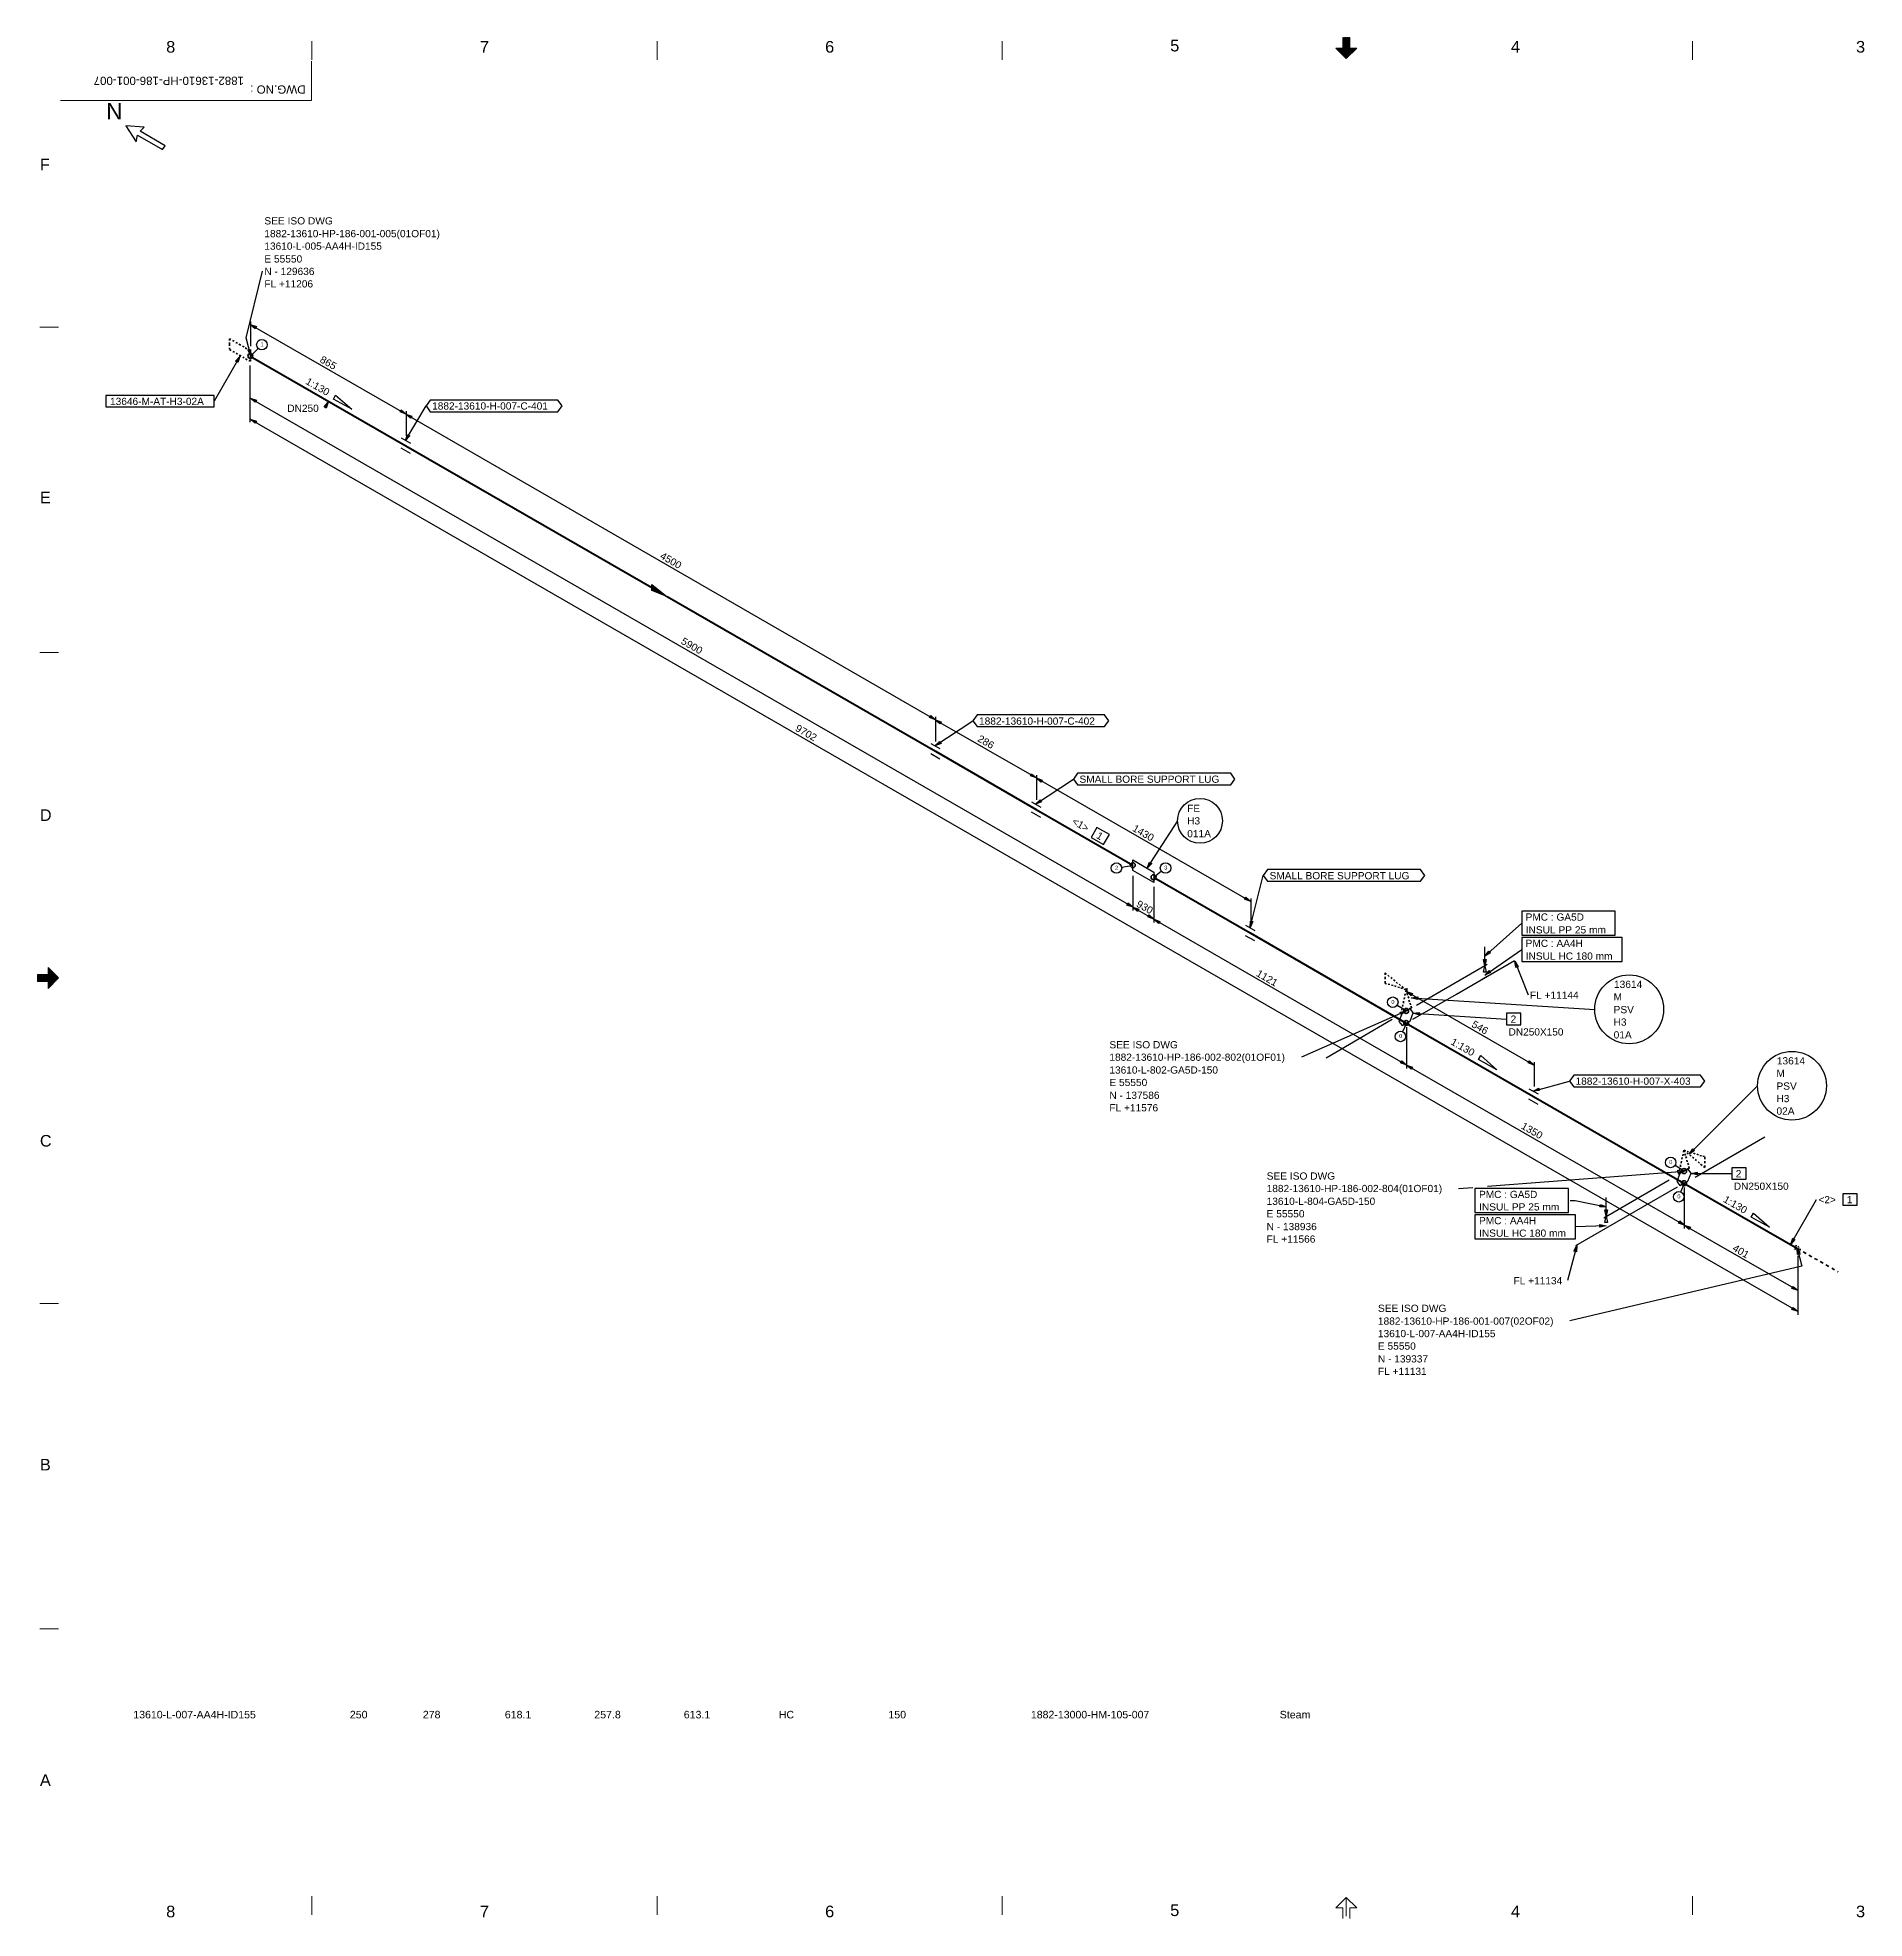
# Model space of a CAD drawing. Header units: inches. Extents: x 18 to 823, y 11 to 584.
# Drawn here: x 18 to 575, y 11 to 584 of the extents above; entities that cross this region are included whole.
import ezdxf
from ezdxf.enums import TextEntityAlignment as Align
from ezdxf.xclip import XClip

# ---------------------------------------------------------------- set-up
doc = ezdxf.new("R2010")
doc.units = ezdxf.units.IN
doc.header["$MEASUREMENT"] = 0
doc.header["$XCLIPFRAME"] = 0
for name, color, linetype in [('1882-13610-HP-186-001-007(01OF02)_MODEL-EMBED 1_DWG$0$Default', 7, 'Continuous'), ('AD1', 7, 'Continuous'), ('AD2', 7, 'Continuous'), ('BG 0 -1', 7, 'Continuous'), ('DIMLINES', 7, 'Continuous'), ('DIMTEXT', 7, 'Continuous'), ('FITTINGS', 7, 'Continuous'), ('FRAME', 7, 'Continuous'), ('ISOTEXT', 7, 'Continuous'), ('PIPE', 7, 'Continuous'), ('WELDS', 7, 'Continuous')]:
    doc.layers.add(name, color=color, linetype=linetype)
doc.styles.add('1882-13610-HP-186-001-007(01OF02)_MODEL-EMBED 1_DWG$0$Arial', font='arial.ttf')
doc.styles.add('Arial', font='arial.ttf')

msp = doc.modelspace()

# ---------------------------------------------------------------- texts
at = {"layer": 'BG 0 -1', "color": 7, "style": 'Arial', "width": 1.008516}
for s, p in [('8', (58.68, 581.12)), ('7', (154.26, 581.12)), ('6', (259.39, 581.12)), ('5', (364.51, 581.46)), ('4', (468.28, 581.12)), ('3', (573.41, 581.12)), ('8', (58.68, 13.03)), ('7', (154.26, 13.05)), ('6', (259.39, 13.05)), ('5', (364.51, 13.39)), ('4', (468.28, 13.05)), ('3', (573.41, 13.05))]:
    msp.add_text(s, height=3.54, dxfattribs=at).set_placement(p, align=Align.MIDDLE)
at = {"layer": 'BG 0 -1', "color": 4, "style": 'Arial', "width": 1.010263}
msp.add_text('DWG.NO : ', height=2.5, rotation=180, dxfattribs=at).set_placement((99.75, 568.1), align=Align.MIDDLE_LEFT)
at = {"layer": 'BG 0 -1', "color": 7, "style": 'Arial'}
for s, height, width, p in [('F', 3.54, 0.993934, (18.84, 543.5)), ('E', 3.54, 1.004063, (18.84, 442.02)), ('D', 3.54, 0.992063, (18.84, 345.28)), ('C', 3.54, 0.992063, (18.84, 246.06)), ('B ', 3.537, 1.005373, (18.84, 147.39)), ('A', 3.54, 1.004063, (18.84, 51.29))]:
    msp.add_text(s, height=height, dxfattribs=dict(at, width=width)).set_placement(p)
at = {"layer": 'CP', "color": 4, "style": 'Arial', "width": 1.008516}
msp.add_text('930', height=2.2, rotation=330.64225, dxfattribs=at).set_placement((352.59, 319.34))
at = {"layer": 'DIMLINES', "color": 2, "style": 'Arial'}
for s, width, p in [('PMC : GA5D', 0.999779, (471.4, 314.9)), ('INSUL PP 25 mm', 1.008506, (471.4, 311)), ('PMC : AA4H', 1.000132, (471.4, 306.9)), ('INSUL HC 180 mm', 1.006424, (471.4, 303)), ('PMC : GA5D', 0.999779, (457.2, 230.4)), ('PMC : AA4H', 1.000132, (457.2, 222.4)), ('INSUL PP 25 mm', 1.008506, (457.2, 226.6)), ('INSUL HC 180 mm', 1.006424, (457.2, 218.6))]:
    msp.add_text(s, height=2.2, dxfattribs=dict(at, width=width)).set_placement(p)
at = {"layer": 'DIMTEXT', "color": 2, "style": 'Arial', "width": 1.008516}
for s, p in [('865', (103.9, 485.2)), ('4500', (207.5, 425.4)), ('5900', (213.9, 399.4)), ('9702', (248.7, 372.9)), ('286', (304.2, 369.7)), ('1430', (351.4, 342.4)), ('1121', (389.1, 298.2)), ('546', (454.7, 282.7)), ('1350', (469.8, 251.7)), ('401', (534.2, 214.5))]:
    msp.add_text(s, height=2.2, rotation=330, dxfattribs=at).set_placement(p)
at = {"layer": 'FRAME', "color": 2, "style": 'Arial', "width": 1.003968}
msp.add_text('1882-13610-HP-186-001-007', height=2.5, rotation=180, dxfattribs=at).set_placement((81, 572))
at = {"layer": 'FRAME', "color": 2, "style": 'Arial', "width": 0.992063}
msp.add_text('N', height=5, dxfattribs=at).set_placement((39, 559))
at = {"layer": 'ISOTEXT', "color": 2, "style": 'Arial'}
for s, width, p in [('SEE ISO DWG', 1.00983, (87.2, 527)), ('1882-13610-HP-186-001-005(01OF01)', 1.003206, (87.2, 523.1)), ('13610-L-005-AA4H-ID155', 1.002891, (87.2, 519.3)), ('E 55550', 1.007719, (87.2, 515.4)), ('N - 129636', 1.004313, (87.2, 511.6)), ('FL +11206', 1.004042, (87.2, 507.8)), ('13646-M-AT-H3-02A', 1.001873, (40.2, 472)), ('DN250', 1.000881, (94.2, 469.9)), ('1882-13610-H-007-C-401', 1.002549, (138.3, 470.6)), ('1882-13610-H-007-C-402', 1.002549, (304.9, 374.6)), ('SMALL BORE SUPPORT LUG', 1.0017, (335.5, 356.9)), ('FE', 0.99922, (368.3, 348)), ('H3', 0.99922, (368.3, 344.2)), ('011A', 1.007244, (368.3, 340.3)), ('SMALL BORE SUPPORT LUG', 1.0017, (393.4, 327.5)), ('FL +11144', 1.004042, (472.7, 291.1)), ('M', 0.990691, (498.2, 290.6)), ('13614', 1.008516, (498.3, 294.4)), ('PSV', 1.004063, (498.2, 286.7)), ('DN250X150', 0.99789, (466.2, 279.9)), ('2', 1.008516, (466.8, 283.8)), ('01A', 1.006847, (498.2, 279)), ('H3', 0.99922, (498.2, 282.9)), ('SEE ISO DWG', 1.00983, (344.6, 276)), ('1882-13610-HP-186-002-802(01OF01)', 1.003206, (344.6, 272.2)), ('13610-L-802-GA5D-150', 1.003255, (344.6, 268.3)), ('M', 0.990691, (547.8, 267.3)), ('13614', 1.008516, (547.9, 271.1)), ('E 55550', 1.007719, (344.6, 264.5)), ('1882-13610-H-007-X-403', 1.000569, (486.6, 264.9)), ('PSV', 1.004063, (547.8, 263.4)), ('N - 137586', 1.004313, (344.6, 260.6)), ('FL +11576', 1.004042, (344.6, 256.8)), ('02A', 1.006847, (547.8, 255.8)), ('H3', 0.99922, (547.8, 259.6)), ('SEE ISO DWG', 1.00983, (392.5, 236)), ('DN250X150', 0.99789, (534.8, 232.9)), ('2', 1.008516, (535.4, 236.7)), ('1882-13610-HP-186-002-804(01OF01)', 1.003206, (392.5, 232.2)), ('13610-L-804-GA5D-150', 1.003255, (392.5, 228.3)), ('<2>', 0.993892, (560.6, 228.8)), ('1', 1.008516, (569.2, 228.8)), ('E 55550', 1.007719, (392.5, 224.5)), ('N - 138936', 1.004313, (392.5, 220.6)), ('FL +11566', 1.004042, (392.5, 216.8)), ('FL +11134', 1.004042, (467.7, 204.1)), ('SEE ISO DWG', 1.00983, (426.4, 195.7)), ('1882-13610-HP-186-001-007(02OF02)', 1.003206, (426.4, 191.8)), ('13610-L-007-AA4H-ID155', 1.002891, (426.4, 188)), ('E 55550', 1.007719, (426.4, 184.2)), ('N - 139337', 1.004313, (426.4, 180.3)), ('FL +11131', 1.004042, (426.4, 176.5))]:
    msp.add_text(s, height=2.2, dxfattribs=dict(at, width=width)).set_placement(p)
for s, width, p in [(' 1:130', 1.008516, (98.8, 479)), ('<1>', 0.993892, (333, 344.5)), ('1', 1.008516, (340.4, 340.2)), (' 1:130', 1.008516, (447.6, 277.8)), (' 1:130', 1.008516, (530.6, 229.8))]:
    msp.add_text(s, height=2.2, rotation=330, dxfattribs=dict(at, width=width)).set_placement(p)
at = {"layer": 'WDT', "color": 2, "style": 'Arial', "width": 1.008516}
for s, p in [('1', (86.02, 489.88)), ('2', (346.34, 330.44)), ('3', (361.28, 330.46)), ('0', (430.5, 289.56)), ('0', (432.85, 279.15)), ('0', (515.14, 240.76)), ('0', (517.61, 230.3))]:
    msp.add_text(s, height=1.2, dxfattribs=at).set_placement(p)

# ---------------------------------------------------------------- blocks, each defined once
blk = doc.blocks.new('1882-13610-HP-186-001-007(01OF02)_MODEL-EMBED 1_DWG')
at = {"layer": '1882-13610-HP-186-001-007(01OF02)_MODEL-EMBED 1_DWG$0$Default', "color": 4, "style": '1882-13610-HP-186-001-007(01OF02)_MODEL-EMBED 1_DWG$0$Arial'}
for s, width, p in [('13610-L-007-AA4H-ID155', 1.002891, (0.84302, -0.115628)), ('250', 1.008516, (3.43979, -0.115628)), ('278', 1.008516, (4.31479, -0.115628)), ('618.1 ', 1.008516, (5.29826, -0.115628)), ('257.8 ', 1.008516, (6.371177, -0.115628)), ('613.1 ', 1.008516, (7.444094, -0.115628)), ('HC', 0.992063, (8.5857, -0.115628)), ('150', 1.008516, (9.898125, -0.115628)), ('1882-13000-HM-105-007', 1.00296, (11.607138, -0.115628)), ('Steam', 1.013128, (14.590457, -0.115628))]:
    blk.add_text(s, height=0.090278, dxfattribs=dict(at, width=width)).set_placement(p, align=Align.TOP_LEFT)

# ---------------------------------------------------------------- linework, layer by layer
at = {"layer": 'AD1', "color": 4, "linetype": 'Continuous', "lineweight": 30}
for p, q in [((82.92, 496.52), (84.76, 495.88)), ((84.36, 495.24), (82.92, 496.52)), ((82.92, 474.12), (84.76, 473.48)), ((84.36, 472.84), (82.92, 474.12)), ((82.92, 467.72), (84.76, 467.08)), ((84.36, 466.44), (82.92, 467.72)), ((130.28, 469.24), (132.12, 468.6)), ((131.72, 467.96), (130.28, 469.24)), ((291.56, 376.12), (293.4, 375.48)), ((293, 374.84), (291.56, 376.12)), ((322.28, 358.36), (324.12, 357.72)), ((323.72, 357.08), (322.28, 358.36)), ((351.72, 319), (353.56, 318.36)), ((353.16, 317.72), (351.72, 319)), ((358.12, 315.32), (359.96, 314.68)), ((359.56, 314.04), (358.12, 315.32)), ((435.08, 293.32), (436.92, 292.68)), ((436.52, 292.04), (435.08, 293.32)), ((435.08, 270.92), (436.92, 270.28)), ((436.52, 269.64), (435.08, 270.92)), ((519.72, 222.12), (521.56, 221.48)), ((521.16, 220.84), (519.72, 222.12))]:
    msp.add_line(p, q, dxfattribs=at)
at = {"layer": 'AD2', "color": 4, "linetype": 'Continuous', "lineweight": 30}
for p, q in [((130.36, 469.24), (128.52, 469.88)), ((128.92, 470.52), (130.36, 469.24)), ((291.64, 376.12), (289.8, 376.76)), ((290.2, 377.4), (291.64, 376.12)), ((322.36, 358.36), (320.52, 359)), ((320.92, 359.64), (322.36, 358.36)), ((387.64, 320.76), (385.8, 321.4)), ((386.2, 322.04), (387.64, 320.76)), ((351.8, 319), (349.96, 319.64)), ((350.36, 320.28), (351.8, 319)), ((358.12, 315.4), (356.28, 316.04)), ((356.68, 316.68), (358.12, 315.4)), ((435.16, 270.92), (433.32, 271.56)), ((433.72, 272.2), (435.16, 270.92)), ((473.96, 270.92), (472.12, 271.56)), ((472.52, 272.2), (473.96, 270.92)), ((519.8, 222.12), (517.96, 222.76)), ((518.36, 223.4), (519.8, 222.12)), ((554.36, 202.2), (552.52, 202.84)), ((552.92, 203.48), (554.36, 202.2)), ((554.36, 195.8), (552.52, 196.44)), ((552.92, 197.08), (554.36, 195.8))]:
    msp.add_line(p, q, dxfattribs=at)
at = {"layer": 'BG 0 -1', "color": 7, "linetype": 'Continuous', "lineweight": 9}
for p, q in [((101.7, 577.17), (101.7, 582.83)), ((206.83, 577.17), (206.83, 582.83)), ((311.95, 577.17), (311.95, 582.83)), ((413.57, 580.74), (415.69, 580.74)), ((416.76, 577.55), (413.57, 580.74)), ((413.59, 580.74), (416.76, 577.56)), ((413.71, 580.74), (416.83, 577.62)), ((413.84, 580.74), (416.89, 577.68)), ((413.96, 580.74), (416.95, 577.75)), ((414.09, 580.74), (417.01, 577.81)), ((414.21, 580.74), (417.08, 577.87)), ((414.34, 580.74), (417.14, 577.93)), ((414.46, 580.74), (417.2, 578)), ((414.59, 580.74), (417.26, 578.06)), ((414.71, 580.74), (417.33, 578.12)), ((414.84, 580.74), (417.39, 578.18)), ((414.96, 580.74), (417.45, 578.25)), ((415.09, 580.74), (417.51, 578.31)), ((415.21, 580.74), (417.58, 578.37)), ((415.34, 580.74), (417.64, 578.44)), ((415.46, 580.74), (417.7, 578.5)), ((415.59, 580.74), (417.76, 578.56)), ((415.69, 580.74), (415.69, 583.92)), ((415.69, 583.88), (417.82, 581.76)), ((415.69, 583.75), (417.82, 581.63)), ((415.69, 583.63), (417.82, 581.51)), ((415.69, 583.5), (417.82, 581.38)), ((415.69, 583.38), (417.82, 581.26)), ((415.69, 583.25), (417.82, 581.13)), ((415.69, 583.13), (417.82, 581.01)), ((415.69, 583), (417.82, 580.88)), ((415.69, 582.88), (417.82, 580.76)), ((415.69, 582.75), (418.83, 579.62)), ((415.69, 582.63), (418.76, 579.56)), ((415.69, 582.5), (418.7, 579.5)), ((415.69, 582.38), (418.64, 579.44)), ((415.69, 582.25), (418.58, 579.37)), ((415.69, 582.13), (418.51, 579.31)), ((415.69, 582), (418.45, 579.25)), ((415.69, 581.88), (418.39, 579.19)), ((415.69, 581.75), (418.33, 579.12)), ((415.69, 581.63), (418.26, 579.06)), ((415.69, 581.5), (418.2, 579)), ((415.69, 581.38), (418.14, 578.94)), ((415.69, 581.25), (418.08, 578.87)), ((415.69, 581.13), (418.01, 578.81)), ((415.69, 581), (417.95, 578.75)), ((415.69, 580.88), (417.89, 578.69)), ((415.69, 580.75), (417.83, 578.62)), ((415.78, 583.92), (417.82, 581.88)), ((415.91, 583.92), (417.82, 582.01)), ((416.03, 583.92), (417.82, 582.13)), ((416.16, 583.92), (417.82, 582.26)), ((416.28, 583.92), (417.82, 582.38)), ((416.41, 583.92), (417.82, 582.51)), ((416.53, 583.92), (417.82, 582.63)), ((416.66, 583.92), (417.82, 582.76)), ((416.76, 577.56), (416.76, 583.22)), ((419.94, 580.74), (416.76, 577.55)), ((416.78, 583.92), (417.82, 582.88)), ((416.91, 583.92), (417.82, 583.01)), ((417.03, 583.92), (417.82, 583.13)), ((417.16, 583.92), (417.82, 583.26)), ((417.28, 583.92), (417.82, 583.38)), ((417.41, 583.92), (417.82, 583.51)), ((417.53, 583.92), (417.82, 583.63)), ((417.66, 583.92), (417.82, 583.76)), ((417.78, 583.92), (417.82, 583.88)), ((417.82, 580.74), (417.82, 583.92)), ((417.82, 580.74), (419.94, 580.74)), ((417.84, 580.74), (418.89, 579.69)), ((417.96, 580.74), (418.95, 579.75)), ((418.09, 580.74), (419.01, 579.81)), ((418.21, 580.74), (419.08, 579.87)), ((418.34, 580.74), (419.14, 579.94)), ((418.46, 580.74), (419.2, 580)), ((418.59, 580.74), (419.26, 580.06)), ((418.71, 580.74), (419.33, 580.12)), ((418.84, 580.74), (419.39, 580.19)), ((418.96, 580.74), (419.45, 580.25)), ((419.09, 580.74), (419.51, 580.31)), ((419.21, 580.74), (419.58, 580.37)), ((419.34, 580.74), (419.64, 580.44)), ((419.46, 580.74), (419.7, 580.5)), ((419.59, 580.74), (419.76, 580.56)), ((419.71, 580.74), (419.83, 580.62)), ((419.84, 580.74), (419.89, 580.69)), ((522.2, 577.17), (522.2, 582.83)), ((101.53, 564.78), (101.53, 576.75)), ((101.53, 564.78), (25.11, 564.78)), ((24.49, 495.71), (18.83, 495.71)), ((24.49, 396.57), (18.83, 396.57)), ((18.14, 296.95), (19.67, 298.49)), ((18.14, 296.83), (19.8, 298.49)), ((18.14, 296.7), (19.92, 298.49)), ((18.14, 296.58), (20.05, 298.49)), ((18.14, 296.45), (20.17, 298.49)), ((18.14, 298.49), (18.14, 296.37)), ((18.14, 298.45), (18.17, 298.49)), ((18.14, 298.33), (18.3, 298.49)), ((18.14, 298.2), (18.42, 298.49)), ((18.14, 298.08), (18.55, 298.49)), ((18.14, 297.95), (18.67, 298.49)), ((18.14, 297.83), (18.8, 298.49)), ((18.14, 297.7), (18.92, 298.49)), ((18.14, 297.58), (19.05, 298.49)), ((18.14, 297.45), (19.17, 298.49)), ((18.14, 297.33), (19.3, 298.49)), ((18.14, 297.2), (19.42, 298.49)), ((18.14, 297.08), (19.55, 298.49)), ((21.32, 298.49), (18.14, 298.49)), ((18.17, 296.37), (20.3, 298.49)), ((18.3, 296.37), (20.42, 298.49)), ((18.42, 296.37), (20.55, 298.49)), ((18.55, 296.37), (20.67, 298.49)), ((18.67, 296.37), (20.8, 298.49)), ((18.8, 296.37), (20.92, 298.49)), ((18.93, 296.37), (21.05, 298.49)), ((19.05, 296.37), (21.17, 298.49)), ((19.18, 296.37), (21.3, 298.49)), ((19.3, 296.37), (22.43, 299.5)), ((19.43, 296.37), (22.49, 299.43)), ((19.55, 296.37), (22.56, 299.37)), ((19.68, 296.37), (22.62, 299.31)), ((19.8, 296.37), (22.68, 299.25)), ((19.93, 296.37), (22.74, 299.18)), ((20.05, 296.37), (22.81, 299.12)), ((20.18, 296.37), (22.87, 299.06)), ((20.3, 296.37), (22.93, 299)), ((20.43, 296.37), (22.99, 298.93)), ((20.55, 296.37), (23.06, 298.87)), ((20.68, 296.37), (23.12, 298.81)), ((20.8, 296.37), (23.18, 298.75)), ((20.93, 296.37), (23.24, 298.68)), ((21.05, 296.37), (23.31, 298.62)), ((21.18, 296.37), (23.37, 298.56)), ((21.3, 296.37), (23.43, 298.5)), ((21.32, 300.61), (24.5, 297.43)), ((21.32, 298.49), (21.32, 300.61)), ((21.32, 300.51), (21.37, 300.56)), ((21.32, 300.39), (21.43, 300.5)), ((21.32, 300.26), (21.49, 300.43)), ((21.32, 300.14), (21.56, 300.37)), ((21.32, 300.01), (21.62, 300.31)), ((21.32, 299.89), (21.68, 300.25)), ((21.32, 299.76), (21.74, 300.18)), ((21.32, 299.63), (21.81, 300.12)), ((21.32, 299.51), (21.87, 300.06)), ((21.32, 299.38), (21.93, 300)), ((21.32, 299.26), (21.99, 299.93)), ((21.32, 299.13), (22.06, 299.87)), ((21.32, 299.01), (22.12, 299.81)), ((21.32, 298.88), (22.18, 299.75)), ((21.32, 298.76), (22.24, 299.68)), ((21.32, 298.63), (22.31, 299.62)), ((21.32, 298.51), (22.37, 299.56)), ((21.32, 296.26), (23.49, 298.43)), ((21.32, 296.13), (23.56, 298.37)), ((21.32, 296.01), (23.62, 298.31)), ((21.32, 295.88), (23.68, 298.25)), ((21.32, 295.76), (23.74, 298.18)), ((21.32, 295.63), (23.81, 298.12)), ((21.32, 295.51), (23.87, 298.06)), ((21.32, 295.38), (23.93, 298)), ((21.32, 296.37), (18.14, 296.37)), ((21.32, 295.26), (23.99, 297.93)), ((21.32, 295.13), (24.06, 297.87)), ((21.32, 295.01), (24.12, 297.81)), ((21.32, 294.88), (24.18, 297.75)), ((21.32, 294.76), (24.24, 297.68)), ((21.32, 294.63), (24.31, 297.62)), ((21.32, 294.51), (24.37, 297.56)), ((21.32, 294.38), (24.43, 297.5)), ((21.32, 294.26), (24.49, 297.43)), ((24.5, 297.43), (21.32, 294.24)), ((21.32, 294.24), (21.32, 296.37)), ((24.49, 198.28), (18.83, 198.28)), ((24.49, 99.14), (18.83, 99.14)), ((101.7, 17.68), (101.7, 12.02)), ((206.83, 17.68), (206.83, 12.02)), ((311.95, 17.68), (311.95, 12.02)), ((416.76, 17.3), (413.57, 14.12)), ((419.94, 14.12), (416.76, 17.3)), ((416.76, 17.29), (416.76, 11.64)), ((522.2, 17.68), (522.2, 12.02)), ((413.57, 14.12), (415.69, 14.12)), ((415.69, 14.12), (415.69, 10.94)), ((417.82, 14.12), (419.94, 14.12)), ((417.82, 14.12), (417.82, 10.94))]:
    msp.add_line(p, q, dxfattribs=at)
at = {"layer": 'DIMLINES', "color": 7, "linetype": 'Continuous', "lineweight": 30}
for p, q in [((83, 497.4), (83, 489.96)), ((84.76, 495.88), (84.36, 495.24)), ((82.92, 466.76), (82.92, 484.04)), ((84.76, 473.48), (84.36, 472.84)), ((128.52, 469.88), (128.92, 470.52)), ((130.36, 470.12), (130.36, 462.6)), ((84.76, 467.08), (84.36, 466.44)), ((132.12, 468.6), (131.72, 467.96)), ((289.8, 376.76), (290.2, 377.4)), ((291.64, 377), (291.64, 369.48)), ((293.4, 375.48), (293, 374.84)), ((320.52, 359), (320.92, 359.64)), ((322.36, 359.24), (322.36, 351.72)), ((324.12, 357.72), (323.72, 357.08)), ((351.8, 318.04), (351.8, 328.6)), ((358.2, 314.36), (358.2, 325.24)), ((385.8, 321.4), (386.2, 322.04)), ((387.64, 321.64), (387.64, 314.12)), ((349.96, 319.64), (350.36, 320.28)), ((353.56, 318.36), (353.16, 317.72)), ((356.28, 316.04), (356.68, 316.68)), ((498.68, 317.8), (470.2, 317.8)), ((470.2, 317.8), (470.2, 310.44)), ((498.68, 310.44), (498.68, 317.8)), ((359.96, 314.68), (359.56, 314.04)), ((459, 304.12), (470.2, 314.12)), ((470.2, 310.44), (498.68, 310.44)), ((500.84, 309.8), (470.2, 309.8)), ((470.2, 309.8), (470.2, 302.44)), ((500.84, 302.44), (500.84, 309.8)), ((458.92, 298.28), (470.2, 306.12)), ((459, 301.16), (459, 306.92)), ((459, 304.12), (460.2, 305.64)), ((460.68, 305.08), (459, 304.12)), ((460.2, 305.64), (460.68, 305.08)), ((459.72, 301.56), (438.12, 289)), ((450.28, 292.52), (468.04, 302.76)), ((458.52, 299.24), (458.92, 301.16)), ((459.32, 299.24), (458.52, 299.24)), ((459, 301.16), (458.6, 303.08)), ((458.6, 303.08), (459.4, 303.08)), ((458.92, 301.16), (459.32, 299.24)), ((458.92, 298.28), (460.28, 299.72)), ((460.68, 299.08), (458.92, 298.28)), ((459.4, 303.08), (459, 301.16)), ((460.28, 299.72), (460.68, 299.08)), ((470.2, 302.44), (500.84, 302.44)), ((435.16, 294.28), (435.16, 292.36)), ((436.92, 292.68), (436.52, 292.04)), ((437.08, 284.92), (450.28, 292.52)), ((459.72, 297.88), (458.12, 297)), ((410.6, 273.08), (430.76, 284.84)), ((435.16, 269.88), (435.16, 282.44)), ((433.32, 271.56), (433.72, 272.2)), ((436.92, 270.28), (436.52, 269.64)), ((472.12, 271.56), (472.52, 272.2)), ((473.96, 271.8), (473.96, 264.36)), ((544.28, 248.92), (523, 236.68)), ((495.16, 224.36), (515.16, 235.96)), ((484.44, 233.32), (455.96, 233.32)), ((455.96, 233.32), (455.96, 225.96)), ((484.44, 225.96), (484.44, 233.32)), ((495.96, 224.84), (495.96, 230.6)), ((517.56, 233.72), (504.36, 226.12)), ((519.8, 221.08), (519.8, 233.64)), ((455.96, 225.96), (484.44, 225.96)), ((486.6, 225.32), (455.96, 225.32)), ((455.96, 225.32), (455.96, 217.96)), ((504.36, 226.12), (486.6, 215.88)), ((486.6, 217.96), (486.6, 225.32)), ((494.04, 227.72), (494.2, 228.44)), ((495.96, 227.72), (494.04, 227.72)), ((494.2, 228.44), (495.96, 227.72)), ((495.48, 222.92), (495.88, 224.84)), ((495.96, 224.84), (495.56, 226.76)), ((495.56, 226.76), (496.36, 226.76)), ((495.88, 224.84), (496.28, 222.92)), ((496.36, 226.76), (495.96, 224.84)), ((455.96, 217.96), (486.6, 217.96)), ((495.88, 221.96), (486.52, 221.64)), ((493.96, 221.48), (493.96, 222.28)), ((493.96, 222.28), (495.88, 221.96)), ((495.88, 221.96), (493.96, 221.48)), ((496.28, 222.92), (495.48, 222.92)), ((517.96, 222.76), (518.36, 223.4)), ((521.56, 221.48), (521.16, 220.84)), ((554.36, 194.84), (554.36, 212.76)), ((552.52, 202.84), (552.92, 203.48)), ((552.52, 196.44), (552.92, 197.08))]:
    msp.add_line(p, q, dxfattribs=at)
at = {"layer": 'DL', "color": 4, "linetype": 'Continuous', "lineweight": 30}
for p, q in [((82.92, 496.52), (130.36, 469.24)), ((82.92, 474.12), (351.8, 319)), ((82.92, 467.72), (554.36, 195.8)), ((130.28, 469.24), (291.64, 376.12)), ((291.56, 376.12), (322.36, 358.36)), ((322.28, 358.36), (387.64, 320.76)), ((351.72, 319), (358.12, 315.4)), ((358.12, 315.32), (435.16, 270.92)), ((435.08, 293.32), (473.96, 270.92)), ((435.08, 270.92), (519.8, 222.12)), ((519.72, 222.12), (554.36, 202.2))]:
    msp.add_line(p, q, dxfattribs=at)
at = {"layer": 'FITTINGS', "color": 2, "linetype": 'Continuous', "lineweight": 30}
for p, q in [((205.2, 416.3), (205.2, 417.3)), ((205.2, 417.3), (209.8, 413.7)), ((205.2, 415.5), (205.2, 417.1)), ((205.2, 417.1), (209.4, 413.9)), ((205.2, 415.6), (205.2, 417)), ((205.2, 417), (208.9, 414.2)), ((205.2, 415.7), (205.2, 416.9)), ((205.2, 416.9), (208.4, 414.5)), ((205.2, 415.8), (205.2, 416.8)), ((205.2, 416.8), (208, 414.7)), ((205.2, 415.9), (205.2, 416.6)), ((205.2, 416.6), (207.6, 415)), ((205.2, 416), (205.2, 416.6)), ((205.2, 416.6), (207.1, 415.2)), ((205.2, 416.2), (205.2, 416.4)), ((205.2, 416.4), (206.7, 415.4)), ((205.2, 416.2), (205.2, 416.3)), ((205.2, 416.3), (209.8, 413.7)), ((207.1, 415.2), (205.2, 416.2)), ((206.7, 415.4), (205.2, 416.2)), ((207.6, 415), (205.2, 416)), ((208, 414.7), (205.2, 415.9)), ((208.4, 414.5), (205.2, 415.8)), ((208.9, 414.2), (205.2, 415.7)), ((209.4, 413.9), (205.2, 415.6)), ((209.8, 413.7), (205.2, 415.5))]:
    msp.add_line(p, q, dxfattribs=at)
at = {"layer": 'FRAME', "color": 2, "linetype": 'Continuous', "lineweight": 30}
for p, q in [((45, 557), (48.2, 552.2)), ((50.6, 556.6), (45, 557)), ((49.4, 555.4), (50.6, 556.6)), ((48.2, 552.2), (48.6, 554.2)), ((48.6, 554.2), (56.2, 549.8)), ((57, 551), (49.4, 555.4)), ((56.2, 549.8), (57, 551)), ((108.28, 473.8), (108.92, 475)), ((113.8, 470.68), (108.28, 473.8)), ((108.92, 475), (113.8, 470.68)), ((457.08, 272.6), (457.72, 273.8)), ((462.6, 269.48), (457.08, 272.6)), ((457.72, 273.8), (462.6, 269.48)), ((540.12, 224.6), (540.76, 225.8)), ((545.64, 221.48), (540.12, 224.6)), ((540.76, 225.8), (545.64, 221.48))]:
    msp.add_line(p, q, dxfattribs=at)
at = {"layer": 'ISOTEXT', "color": 7, "linetype": 'Continuous', "lineweight": 30}
for p, q in [((81.64, 492.44), (86.6, 512.76)), ((83.08, 487), (81.64, 492.44)), ((82.2, 488.76), (83, 488.92)), ((83.08, 487), (82.2, 488.76)), ((83, 488.92), (83.08, 487)), ((79.72, 486.76), (71.88, 473.16)), ((78.44, 485.32), (79.72, 486.76)), ((79.08, 484.92), (78.44, 485.32)), ((79.72, 486.76), (79.08, 484.92)), ((71.96, 474.92), (38.92, 474.92)), ((38.92, 474.92), (38.92, 471.4)), ((38.92, 471.4), (71.96, 471.4)), ((71.96, 471.4), (71.96, 474.92)), ((105.4, 471.4), (106.68, 472.84)), ((106.04, 471), (105.4, 471.4)), ((106.68, 472.84), (105.64, 471.08)), ((106.68, 472.84), (106.04, 471)), ((130.2, 461.16), (136.44, 471.72)), ((137.72, 473.48), (136.44, 471.72)), ((136.44, 471.72), (137.72, 469.96)), ((176.6, 473.48), (137.72, 473.48)), ((137.72, 469.96), (176.6, 469.96)), ((177.88, 471.72), (176.6, 473.48)), ((176.6, 469.96), (177.88, 471.72)), ((130.2, 461.16), (130.84, 463)), ((131.48, 462.6), (130.2, 461.16)), ((130.84, 463), (131.48, 462.6)), ((291.48, 368.12), (303, 375.8)), ((304.28, 377.56), (303, 375.8)), ((303, 375.8), (304.28, 374.04)), ((343.16, 377.56), (304.28, 377.56)), ((304.28, 374.04), (343.16, 374.04)), ((344.44, 375.8), (343.16, 377.56)), ((343.16, 374.04), (344.44, 375.8)), ((291.48, 368.12), (292.84, 369.48)), ((293.32, 368.84), (291.48, 368.12)), ((292.84, 369.48), (293.32, 368.84)), ((322.12, 350.36), (333.64, 358.04)), ((334.92, 359.8), (333.64, 358.04)), ((333.64, 358.04), (334.92, 356.28)), ((381.56, 359.8), (334.92, 359.8)), ((334.92, 356.28), (381.56, 356.28)), ((382.84, 358.04), (381.56, 359.8)), ((381.56, 356.28), (382.84, 358.04)), ((322.12, 350.36), (323.48, 351.72)), ((323.96, 351.08), (322.12, 350.36)), ((323.48, 351.72), (323.96, 351.08)), ((356.12, 330.92), (365.4, 345.32)), ((340.76, 343.32), (339, 340.28)), ((339, 340.28), (342.84, 338.12)), ((344.6, 341.16), (340.76, 343.32)), ((342.84, 338.12), (344.6, 341.16)), ((356.12, 330.92), (356.84, 332.76)), ((357.48, 332.36), (356.12, 330.92)), ((356.84, 332.76), (357.48, 332.36)), ((387.48, 312.84), (391.48, 328.68)), ((392.76, 330.44), (391.48, 328.68)), ((391.48, 328.68), (392.76, 326.92)), ((439.4, 330.44), (392.76, 330.44)), ((392.76, 326.92), (439.4, 326.92)), ((440.68, 328.68), (439.4, 330.44)), ((439.4, 326.92), (440.68, 328.68)), ((387.48, 312.84), (387.56, 314.76)), ((388.28, 314.6), (387.48, 312.84)), ((387.56, 314.76), (388.28, 314.6)), ((468.12, 302.52), (472.12, 292.28)), ((468.12, 302.52), (469.16, 300.84)), ((468.44, 300.6), (468.12, 302.52)), ((469.16, 300.84), (468.44, 300.6)), ((435.08, 287.4), (403.08, 273.32)), ((433.16, 287), (435.08, 287.4)), ((433.48, 286.28), (433.16, 287)), ((435.08, 287.4), (433.48, 286.28)), ((436.6, 291.4), (438.52, 291.64)), ((436.6, 291.4), (492.44, 287.88)), ((438.52, 290.92), (436.6, 291.4)), ((437.08, 286.68), (439, 286.92)), ((437.08, 286.68), (465.56, 284.92)), ((439, 286.2), (437.08, 286.68)), ((438.52, 291.64), (438.52, 290.92)), ((439, 286.92), (439, 286.2)), ((469.96, 286.68), (465.56, 286.68)), ((465.56, 286.68), (465.56, 283.16)), ((469.96, 283.16), (469.96, 286.68)), ((465.56, 283.16), (469.96, 283.16)), ((473.64, 263), (484.76, 266.04)), ((473.64, 263), (475.4, 263.88)), ((475.4, 263.88), (475.56, 263.16)), ((486.04, 267.8), (484.76, 266.04)), ((484.76, 266.04), (486.04, 264.28)), ((524.68, 267.8), (486.04, 267.8)), ((486.04, 264.28), (524.68, 264.28)), ((521.24, 243.8), (542.04, 264.6)), ((525.96, 266.04), (524.68, 267.8)), ((524.68, 264.28), (525.96, 266.04)), ((475.56, 263.16), (473.64, 263)), ((521.24, 243.8), (522.36, 245.4)), ((522.84, 244.92), (521.24, 243.8)), ((522.36, 245.4), (522.84, 244.92)), ((459.8, 233.96), (519.72, 238.6)), ((517.88, 238.04), (517.8, 238.84)), ((517.8, 238.84), (519.72, 238.6)), ((519.72, 238.6), (517.88, 238.04)), ((521.72, 237.88), (523.64, 238.28)), ((521.72, 237.88), (534.2, 237.88)), ((523.64, 237.48), (521.72, 237.88)), ((523.64, 238.28), (523.64, 237.48)), ((538.6, 239.64), (534.2, 239.64)), ((534.2, 239.64), (534.2, 236.12)), ((534.2, 236.12), (538.6, 236.12)), ((538.6, 236.12), (538.6, 239.64)), ((450.92, 233.32), (455.32, 233.64)), ((485, 229.64), (486.52, 229.64)), ((486.52, 229.64), (495.96, 227.72)), ((552.12, 216.36), (559.96, 229.96)), ((572.36, 231.72), (567.96, 231.72)), ((567.96, 231.72), (567.96, 228.2)), ((572.36, 228.2), (572.36, 231.72)), ((567.96, 228.2), (572.36, 228.2)), ((552.12, 216.36), (552.76, 218.2)), ((553.4, 217.8), (552.12, 216.36)), ((552.76, 218.2), (553.4, 217.8)), ((487, 215.96), (484.12, 205.24)), ((486.12, 214.2), (487, 215.96)), ((486.84, 214.04), (486.12, 214.2)), ((487, 215.96), (486.84, 214.04)), ((554.12, 215.08), (555.56, 209.64)), ((554.12, 215.08), (555, 213.32)), ((554.2, 213.16), (554.12, 215.08)), ((555, 213.32), (554.2, 213.16)), ((555.56, 209.64), (484.84, 193))]:
    msp.add_line(p, q, dxfattribs=at)
at = {"layer": 'ISOTEXT', "color": 2, "linetype": 'Continuous', "lineweight": 30}
for centre, radius in [((372.2, 345.32), 6.84), ((502.92, 287.88), 10.48), ((552.52, 264.6), 10.48)]:
    msp.add_circle(centre, radius, dxfattribs=at)
at = {"layer": 'PIPE', "color": 3, "linetype": 'Continuous', "lineweight": 35}
for p, q in [((76.6, 491.6), (76.6, 492.2)), ((76.6, 492.2), (77, 491.9)), ((76.6, 490.6), (76.6, 491)), ((76.6, 490), (76.6, 490.6)), ((76.6, 489), (76.6, 489.4)), ((77.1, 488.6), (76.6, 488.9)), ((77.5, 491.6), (78, 491.4)), ((78.1, 488.1), (77.6, 488.3)), ((78.5, 491), (79, 490.8)), ((79, 487.5), (78.6, 487.8)), ((79.4, 490.5), (80, 490.2)), ((80.1, 487), (79.5, 487.2)), ((80.5, 489.9), (81, 489.7)), ((81.4, 489.4), (81.9, 489.1)), ((82.4, 488.8), (82.9, 488.6)), ((83, 488.5), (83, 487.8)), ((83, 487.2), (83, 486.6)), ((81, 486.4), (80.6, 486.6)), ((82, 485.8), (81.5, 486.1)), ((83, 485.3), (82.5, 485.5)), ((83, 485.9), (83, 485.3)), ((429, 298.6), (428.6, 299)), ((428.6, 299), (428.6, 298.4)), ((429.8, 297.9), (429.4, 298.3)), ((428.6, 297.8), (428.6, 297.1)), ((428.6, 296.5), (428.6, 295.8)), ((428.6, 295.8), (429, 295.7)), ((429.5, 295.5), (430, 295.4)), ((430.7, 297.3), (430.3, 297.6)), ((430.5, 295.2), (431, 295.1)), ((431.6, 296.6), (431.1, 296.9)), ((431.4, 295), (432, 294.8)), ((432.4, 295.8), (432, 296.2)), ((432.5, 294.6), (433, 294.5)), ((433.3, 295.1), (432.9, 295.5)), ((433.4, 294.3), (433.9, 294.2)), ((434.2, 294.4), (433.7, 294.8)), ((434.4, 294), (434.9, 293.8)), ((435, 293.8), (434.6, 294.1)), ((434.7, 292.6), (434.6, 292.1)), ((435, 293.8), (434.9, 293.2)), ((435.1, 293.2), (435, 293.7)), ((435.4, 292.2), (435.3, 292.7)), ((433.5, 287), (433.4, 286.4)), ((433.4, 286.4), (433.8, 286.7)), ((433.8, 288.2), (433.7, 287.6)), ((434, 289.3), (433.9, 288.7)), ((434.2, 290.4), (434.2, 289.8)), ((434.5, 291.5), (434.4, 291)), ((434.4, 287), (435, 287.4)), ((435, 287.4), (435.4, 287.7)), ((435.8, 291.3), (435.6, 291.8)), ((436, 290.2), (435.8, 290.7)), ((436, 288), (436.6, 288.3)), ((436.3, 289.3), (436.2, 289.8)), ((436.6, 288.3), (436.5, 288.8)), ((518.9, 241.6), (518.8, 241)), ((519.1, 242.7), (519, 242.2)), ((519.4, 243.8), (519.3, 243.3)), ((519.6, 245), (519.5, 244.4)), ((519.6, 245), (520.1, 244.8)), ((520.1, 244.6), (519.6, 245)), ((519.8, 244.4), (519.7, 244.9)), ((520.1, 243.4), (519.9, 243.9)), ((520.4, 242.5), (520.2, 243)), ((520.9, 243.8), (520.5, 244.2)), ((520.6, 241.4), (520.5, 241.9)), ((520.6, 244.6), (521, 244.5)), ((521, 240.5), (520.8, 241)), ((521.8, 243.2), (521.4, 243.5)), ((521.5, 244.3), (522, 244.2)), ((522.6, 242.5), (522.2, 242.8)), ((522.5, 244.1), (523, 243.9)), ((523.4, 241.8), (523, 242.1)), ((523.5, 243.8), (524, 243.6)), ((524.3, 241), (523.9, 241.4)), ((524.5, 243.4), (525, 243.3)), ((525.2, 240.3), (524.7, 240.7)), ((525.4, 243.1), (525.9, 243)), ((526, 242.9), (526, 242.2)), ((526, 241.6), (526, 241)), ((518.2, 238.2), (518, 237.6)), ((518, 237.6), (518.5, 237.9)), ((518.4, 239.4), (518.3, 238.8)), ((518.6, 240.5), (518.6, 239.9)), ((519, 238.2), (519.6, 238.6)), ((519.6, 238.6), (520.1, 238.9)), ((520.6, 239.2), (521.2, 239.5)), ((521.2, 239.5), (521.1, 240)), ((526, 239.7), (525.6, 240)), ((526, 240.3), (526, 239.7)), ((553.3, 215.4), (553.4, 215.8)), ((553.6, 214.6), (553.4, 215)), ((553.6, 215.9), (554, 215.8)), ((554.3, 214), (554, 214.2)), ((554.2, 215), (555.07, 214.5)), ((554.3, 215.7), (554.7, 215.3)), ((555, 214.1), (554.7, 214)), ((555, 214.9), (555, 214.5)), ((555.94, 214.01), (556.8, 213.51)), ((557.67, 213.01), (558.54, 212.52)), ((559.41, 212.02), (560.27, 211.52)), ((561.14, 211.03), (562.01, 210.53)), ((562.88, 210.03), (563.75, 209.53)), ((564.61, 209.04), (565.48, 208.54)), ((566.35, 208.04), (566.6, 207.9))]:
    msp.add_line(p, q, dxfattribs=at)
at = {"layer": 'PIPE', "color": 3, "linetype": 'Continuous', "lineweight": 50}
for p, q in [((82.9, 486.9), (130.3, 459.6)), ((130.3, 459.6), (205.2, 416.4)), ((209.9, 413.7), (291.6, 366.5)), ((291.6, 366.5), (322.3, 348.8)), ((322.3, 348.8), (351.7, 331.8)), ((358, 328.1), (387.5, 311.2)), ((387.5, 311.2), (435, 283.7)), ((435, 283.7), (473.8, 261.3)), ((473.8, 261.3), (519.6, 234.9)), ((519.6, 234.9), (554.2, 215))]:
    msp.add_line(p, q, dxfattribs=at)
at = {"layer": 'WDC', "color": 4, "linetype": 'Continuous', "lineweight": 30}
for centre in [(86.44, 490.36), (346.76, 330.92), (361.7, 330.94), (430.92, 290.04), (515.56, 241.24)]:
    msp.add_circle(centre, 1.6, dxfattribs=at)
at = {"layer": 'WDC', "color": 1, "linetype": 'Continuous', "lineweight": 30}
for centre in [(433.27, 279.63), (518.03, 230.78)]:
    msp.add_circle(centre, 1.6, dxfattribs=at)
at = {"layer": 'WELDS', "color": 7, "linetype": 'Continuous', "lineweight": 25}
for p, q in [((128.9, 462), (131.7, 460.4)), ((131.7, 457.2), (128.9, 458.8)), ((290.2, 368.9), (293, 367.3)), ((293, 364.1), (290.2, 365.7)), ((320.9, 351.1), (323.7, 349.5)), ((323.7, 346.3), (320.9, 347.9)), ((351.7, 331.8), (351.7, 333.4)), ((351.7, 333.4), (358.1, 329.7)), ((351.7, 330.2), (351.7, 331.8)), ((358.1, 326.5), (351.7, 330.2)), ((358.1, 329.7), (358.1, 326.5)), ((386.1, 313.5), (388.9, 311.9)), ((388.9, 308.7), (386.1, 310.3)), ((433.8, 286.7), (432.8, 284.2)), ((436.2, 288.1), (433.8, 286.7)), ((437.1, 286.8), (436.2, 288.1)), ((436.2, 284.3), (437.1, 286.8)), ((432.8, 284.2), (433.8, 283)), ((433.8, 283), (435, 283.7)), ((435, 283.7), (436.2, 284.3)), ((472.4, 263.7), (475.2, 262.1)), ((475.2, 258.9), (472.4, 260.5)), ((518.4, 237.9), (517.4, 235.4)), ((517.4, 235.4), (518.4, 234.2)), ((520.8, 239.3), (518.4, 237.9)), ((519.6, 234.9), (520.8, 235.5)), ((521.8, 238), (520.8, 239.3)), ((520.8, 235.5), (521.8, 238)), ((518.4, 234.2), (519.6, 234.9))]:
    msp.add_line(p, q, dxfattribs=at)
at = {"layer": 'WELDS', "color": 7, "linetype": 'Continuous', "lineweight": 35}
for centre in [(82.92, 486.92), (82.92, 486.92), (351.72, 331.8), (351.72, 331.8), (358.04, 328.12), (358.04, 328.12), (435, 287.4), (435, 287.4), (435, 283.72), (435, 283.72), (519.64, 238.6), (519.64, 238.6), (519.64, 234.92), (519.64, 234.92)]:
    msp.add_circle(centre, 0.76, dxfattribs=at)
at = {"layer": 'WL', "color": 7}
for p, q in [((85.31, 489.23), (83, 486.92)), ((348.34, 331.19), (351.8, 331.8)), ((360.46, 329.94), (358.2, 328.12)), ((432.28, 289.19), (435.16, 287.4)), ((516.92, 240.39), (519.8, 238.6))]:
    msp.add_line(p, q, dxfattribs=at)
at = {"layer": 'WL1', "color": 7}
for p, q in [((433.94, 281.09), (435.16, 283.72)), ((518.66, 232.25), (519.8, 234.92))]:
    msp.add_line(p, q, dxfattribs=at)

# ---------------------------------------------------------------- block references
at = {"layer": 'WELDS', "linetype": 'ByBlock'}
ref = msp.add_blockref('1882-13610-HP-186-001-007(01OF02)_MODEL-EMBED 1_DWG', (25.87, 77.1), dxfattribs=dict(at, xscale=25.4, yscale=25.4, zscale=25.4))
XClip(ref).set_block_clipping_path([(-0.029528, -2.66273), (15.699643, 0.003937)])

msp.set_redraw_order([(e.dxf.handle, doc.entitydb.next_handle()) for e in msp.query("TEXT MTEXT ATTDEF DIMENSION ARC_DIMENSION")])  # texts and dimensions are drawn at this point

doc.saveas('drawing.dxf')
